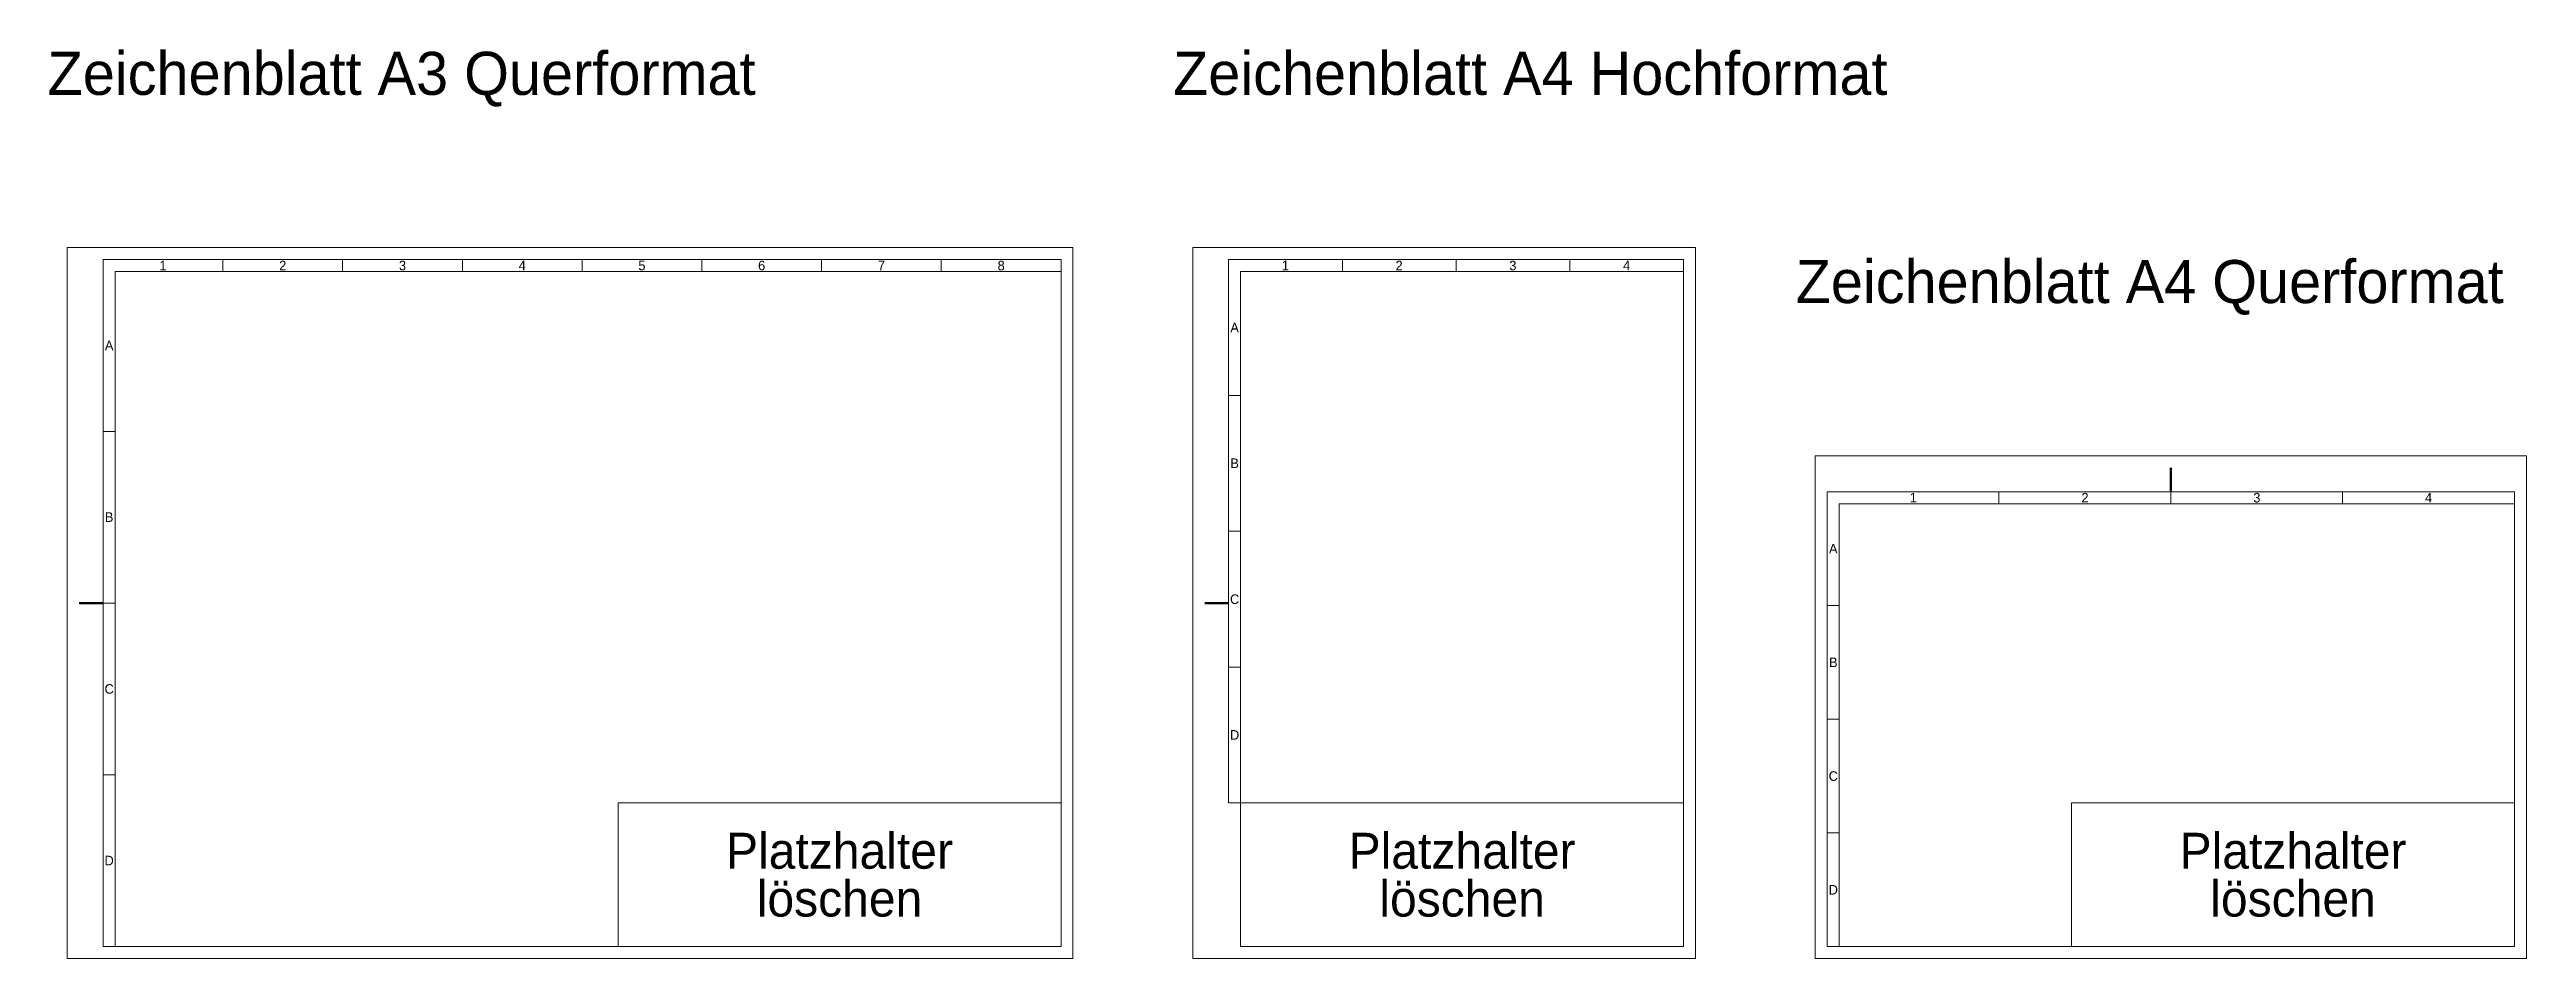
# Model space of a CAD drawing. Header units: millimetres. Extents: x -2160 to 2026, y -3062 to 969.
# Drawn here: x 984 to 2018, y -2462 to -2082 of the extents above; entities that cross this region are included whole.
import ezdxf
from ezdxf.enums import TextEntityAlignment as Align

# ---------------------------------------------------------------- set-up
doc = ezdxf.new("R2010")
doc.units = ezdxf.units.MM
for name, color, linetype, lineweight, true_color in [('Blattformate', 2, 'Continuous', 5, 0xffff00), ('Hilfe', 6, 'Continuous', 5, 0xff00ff), ('Legende', 7, 'Continuous', 5, 0x000000), ('Lochung', 94, 'Continuous', 50, 0x008000), ('Platzhalter PK', 1, 'Continuous', 5, 0xff0000), ('Zeichnungsrahmen_1', 7, 'Continuous', 5, 0x000000)]:
    doc.layers.add(name, color=color, linetype=linetype, lineweight=lineweight, true_color=true_color)
doc.styles.add('textstyle227', font='')
doc.styles.add('textstyle234', font='')
doc.styles.add('textstyle235', font='')
doc.styles.add('textstyle273', font='')
doc.styles.add('textstyle274', font='')
doc.styles.add('textstyle275', font='')
doc.styles.add('textstyle276', font='')
doc.styles.add('textstyle277', font='')
doc.styles.add('textstyle278', font='')
doc.styles.add('textstyle279', font='')
doc.styles.add('textstyle280', font='')
doc.styles.add('textstyle281', font='')
doc.styles.add('textstyle282', font='')
doc.styles.add('textstyle283', font='')
doc.styles.add('textstyle284', font='')
doc.styles.add('textstyle285', font='')
doc.styles.add('textstyle286', font='')
doc.styles.add('textstyle287', font='')
doc.styles.add('textstyle288', font='')
doc.styles.add('textstyle289', font='')
doc.styles.add('textstyle290', font='')
doc.styles.add('textstyle291', font='')
doc.styles.add('textstyle292', font='')
doc.styles.add('textstyle293', font='')
doc.styles.add('textstyle294', font='')
doc.styles.add('textstyle295', font='')
doc.styles.add('textstyle296', font='')
doc.styles.add('textstyle297', font='')
doc.styles.add('textstyle298', font='')
doc.styles.add('textstyle299', font='')
doc.styles.add('textstyle300', font='')
doc.styles.add('textstyle371', font='')
doc.styles.add('textstyle376', font='')
doc.styles.add('textstyle377', font='')
doc.styles.add('textstyle378', font='')
doc.styles.add('textstyle380', font='')
doc.styles.add('textstyle381', font='')
doc.styles.get('textstyle227').set_extended_font_data('TGL 31034-1')
doc.styles.get('textstyle234').set_extended_font_data('TGL 31034-1')
doc.styles.get('textstyle235').set_extended_font_data('TGL 31034-1')
doc.styles.get('textstyle273').set_extended_font_data('TGL 31034-1')
doc.styles.get('textstyle274').set_extended_font_data('TGL 31034-1')
doc.styles.get('textstyle275').set_extended_font_data('TGL 31034-1')
doc.styles.get('textstyle276').set_extended_font_data('TGL 31034-1')
doc.styles.get('textstyle277').set_extended_font_data('TGL 31034-1')
doc.styles.get('textstyle278').set_extended_font_data('TGL 31034-1')
doc.styles.get('textstyle279').set_extended_font_data('TGL 31034-1')
doc.styles.get('textstyle280').set_extended_font_data('TGL 31034-1')
doc.styles.get('textstyle281').set_extended_font_data('TGL 31034-1')
doc.styles.get('textstyle282').set_extended_font_data('TGL 31034-1')
doc.styles.get('textstyle283').set_extended_font_data('TGL 31034-1')
doc.styles.get('textstyle284').set_extended_font_data('TGL 31034-1')
doc.styles.get('textstyle285').set_extended_font_data('TGL 31034-1')
doc.styles.get('textstyle286').set_extended_font_data('TGL 31034-1')
doc.styles.get('textstyle287').set_extended_font_data('TGL 31034-1')
doc.styles.get('textstyle288').set_extended_font_data('TGL 31034-1')
doc.styles.get('textstyle289').set_extended_font_data('TGL 31034-1')
doc.styles.get('textstyle290').set_extended_font_data('TGL 31034-1')
doc.styles.get('textstyle291').set_extended_font_data('TGL 31034-1')
doc.styles.get('textstyle292').set_extended_font_data('TGL 31034-1')
doc.styles.get('textstyle293').set_extended_font_data('TGL 31034-1')
doc.styles.get('textstyle294').set_extended_font_data('TGL 31034-1')
doc.styles.get('textstyle295').set_extended_font_data('TGL 31034-1')
doc.styles.get('textstyle296').set_extended_font_data('TGL 31034-1')
doc.styles.get('textstyle297').set_extended_font_data('TGL 31034-1')
doc.styles.get('textstyle298').set_extended_font_data('TGL 31034-1')
doc.styles.get('textstyle299').set_extended_font_data('TGL 31034-1')
doc.styles.get('textstyle300').set_extended_font_data('TGL 31034-1')
doc.styles.get('textstyle371').set_extended_font_data('TGL 31034-1')
doc.styles.get('textstyle376').set_extended_font_data('TGL 31034-1')
doc.styles.get('textstyle377').set_extended_font_data('TGL 31034-1')
doc.styles.get('textstyle378').set_extended_font_data('TGL 31034-1')
doc.styles.get('textstyle380').set_extended_font_data('TGL 31034-1')
doc.styles.get('textstyle381').set_extended_font_data('TGL 31034-1')

msp = doc.modelspace()

# ---------------------------------------------------------------- texts
at = {"layer": 'Hilfe'}
for s, style, p in [('Platzhalter', 'textstyle377', (1313.8, -2416.6)), ('Platzhalter', 'textstyle376', (1573.8, -2416.6)), ('Platzhalter', 'textstyle371', (1920.8, -2416.6)), ('löschen', 'textstyle378', (1313.8, -2436.6)), ('löschen', 'textstyle381', (1573.8, -2436.6)), ('löschen', 'textstyle380', (1920.8, -2436.6))]:
    msp.add_text(s, height=15, dxfattribs=dict(at, style=style)).set_placement(p, align=Align.MIDDLE_CENTER)
at = {"layer": 'Legende'}
for s, style, p in [('Zeichenblatt A3 Querformat', 'textstyle227', (983.1, -2082.8)), ('Zeichenblatt A4 Hochformat', 'textstyle235', (1453.1, -2082.8)), ('Zeichenblatt A4 Querformat', 'textstyle234', (1713.1, -2169.8))]:
    msp.add_text(s, height=18, dxfattribs=dict(at, style=style)).set_placement(p, align=Align.TOP_LEFT)
at = {"layer": 'Zeichnungsrahmen_1'}
for s, style, p in [('1', 'textstyle287', (1031.3, -2172.1)), ('2', 'textstyle286', (1081.3, -2172.1)), ('3', 'textstyle289', (1131.3, -2172.1)), ('4', 'textstyle288', (1181.3, -2172.1)), ('5', 'textstyle283', (1231.3, -2172.1)), ('6', 'textstyle282', (1281.3, -2172.1)), ('7', 'textstyle285', (1331.3, -2172.1)), ('8', 'textstyle284', (1381.3, -2172.1)), ('1', 'textstyle278', (1500, -2172.1)), ('2', 'textstyle277', (1547.5, -2172.1)), ('3', 'textstyle274', (1595, -2172.1)), ('4', 'textstyle273', (1642.5, -2172.1)), ('A', 'textstyle276', (1478.8, -2198)), ('A', 'textstyle291', (1008.8, -2205.5)), ('B', 'textstyle275', (1478.8, -2254.7)), ('B', 'textstyle290', (1008.8, -2277.2)), ('1', 'textstyle281', (1762.2, -2269.1)), ('2', 'textstyle298', (1833.9, -2269.1)), ('3', 'textstyle297', (1905.7, -2269.1)), ('4', 'textstyle300', (1977.4, -2269.1)), ('A', 'textstyle299', (1728.8, -2290.4)), ('C', 'textstyle280', (1478.8, -2311.5)), ('B', 'textstyle295', (1728.8, -2337.9)), ('C', 'textstyle293', (1008.8, -2349)), ('D', 'textstyle279', (1478.8, -2368.2)), ('C', 'textstyle294', (1728.8, -2385.4)), ('D', 'textstyle292', (1008.8, -2420.7)), ('D', 'textstyle296', (1728.8, -2432.9))]:
    msp.add_text(s, height=4, dxfattribs=dict(at, style=style)).set_placement(p, align=Align.MIDDLE_CENTER)

# ---------------------------------------------------------------- linework, layer by layer
at = {"layer": 'Blattformate'}
for p, q in [((991.3, -2461.6), (991.3, -2164.6)), ((991.3, -2164.6), (1411.3, -2164.6)), ((1411.3, -2461.6), (1411.3, -2164.6)), ((1461.3, -2461.6), (1461.3, -2164.6)), ((1461.3, -2164.6), (1671.3, -2164.6)), ((1671.3, -2461.6), (1671.3, -2164.6)), ((2018.3, -2251.6), (1721.3, -2251.6)), ((1721.3, -2251.6), (1721.3, -2461.6)), ((2018.3, -2461.6), (2018.3, -2251.6)), ((991.3, -2461.6), (1411.3, -2461.6)), ((1461.3, -2461.6), (1671.3, -2461.6)), ((1721.3, -2461.6), (2018.3, -2461.6))]:
    msp.add_line(p, q, dxfattribs=at)
at = {"layer": 'Lochung'}
for p, q in [((1869.8, -2266.6), (1869.8, -2256.6)), ((996.3, -2313.1), (1006.3, -2313.1)), ((1466.3, -2313.1), (1476.3, -2313.1))]:
    msp.add_line(p, q, dxfattribs=at)
at = {"layer": 'Platzhalter PK'}
for p, q in [((1406.3, -2396.6), (1221.3, -2396.6)), ((1221.3, -2396.6), (1221.3, -2456.6)), ((1406.3, -2456.6), (1406.3, -2396.6)), ((1666.3, -2396.6), (1481.3, -2396.6)), ((1481.3, -2396.6), (1481.3, -2456.6)), ((1666.3, -2456.6), (1666.3, -2396.6)), ((2013.3, -2396.6), (1828.3, -2396.6)), ((1828.3, -2396.6), (1828.3, -2456.6)), ((2013.3, -2456.6), (2013.3, -2396.6)), ((1221.3, -2456.6), (1406.3, -2456.6)), ((1481.3, -2456.6), (1666.3, -2456.6)), ((1828.3, -2456.6), (2013.3, -2456.6))]:
    msp.add_line(p, q, dxfattribs=at)
at = {"layer": 'Zeichnungsrahmen_1'}
for p, q in [((1406.3, -2169.6), (1006.3, -2169.6)), ((1006.3, -2169.6), (1006.3, -2456.6)), ((1056.3, -2169.6), (1056.3, -2174.6)), ((1106.3, -2169.6), (1106.3, -2174.6)), ((1156.3, -2169.6), (1156.3, -2174.6)), ((1206.3, -2169.6), (1206.3, -2174.6)), ((1256.3, -2169.6), (1256.3, -2174.6)), ((1306.3, -2169.6), (1306.3, -2174.6)), ((1356.3, -2169.6), (1356.3, -2174.6)), ((1406.3, -2396.6), (1406.3, -2169.6)), ((1666.3, -2169.6), (1476.3, -2169.6)), ((1476.3, -2169.6), (1476.3, -2396.6)), ((1523.8, -2169.6), (1523.8, -2174.6)), ((1571.3, -2169.6), (1571.3, -2174.6)), ((1618.8, -2169.6), (1618.8, -2174.6)), ((1666.3, -2169.6), (1666.3, -2396.6)), ((1011.3, -2456.6), (1011.3, -2174.6)), ((1011.3, -2174.6), (1406.3, -2174.6)), ((1481.3, -2396.6), (1481.3, -2174.6)), ((1481.3, -2174.6), (1666.3, -2174.6)), ((1476.3, -2226.4), (1481.3, -2226.4)), ((1006.3, -2241.4), (1011.3, -2241.4)), ((1726.3, -2456.6), (1726.3, -2266.6)), ((1726.3, -2266.6), (2013.3, -2266.6)), ((2013.3, -2271.6), (1731.3, -2271.6)), ((1731.3, -2271.6), (1731.3, -2456.6)), ((1798, -2266.6), (1798, -2271.6)), ((1869.8, -2266.6), (1869.8, -2271.6)), ((1941.5, -2266.6), (1941.5, -2271.6)), ((2013.3, -2266.6), (2013.3, -2396.6)), ((1476.3, -2283.1), (1481.3, -2283.1)), ((1006.3, -2313.1), (1011.3, -2313.1)), ((1726.3, -2314.1), (1731.3, -2314.1)), ((1476.3, -2339.9), (1481.3, -2339.9)), ((1726.3, -2361.6), (1731.3, -2361.6)), ((1006.3, -2384.9), (1011.3, -2384.9)), ((1481.3, -2396.6), (1476.3, -2396.6)), ((1726.3, -2409.1), (1731.3, -2409.1)), ((1006.3, -2456.6), (1221.3, -2456.6)), ((1726.3, -2456.6), (1828.3, -2456.6))]:
    msp.add_line(p, q, dxfattribs=at)

msp.set_redraw_order([(e.dxf.handle, doc.entitydb.next_handle()) for e in msp.query("TEXT MTEXT ATTDEF DIMENSION ARC_DIMENSION")])  # texts and dimensions are drawn at this point

doc.saveas('drawing.dxf')
